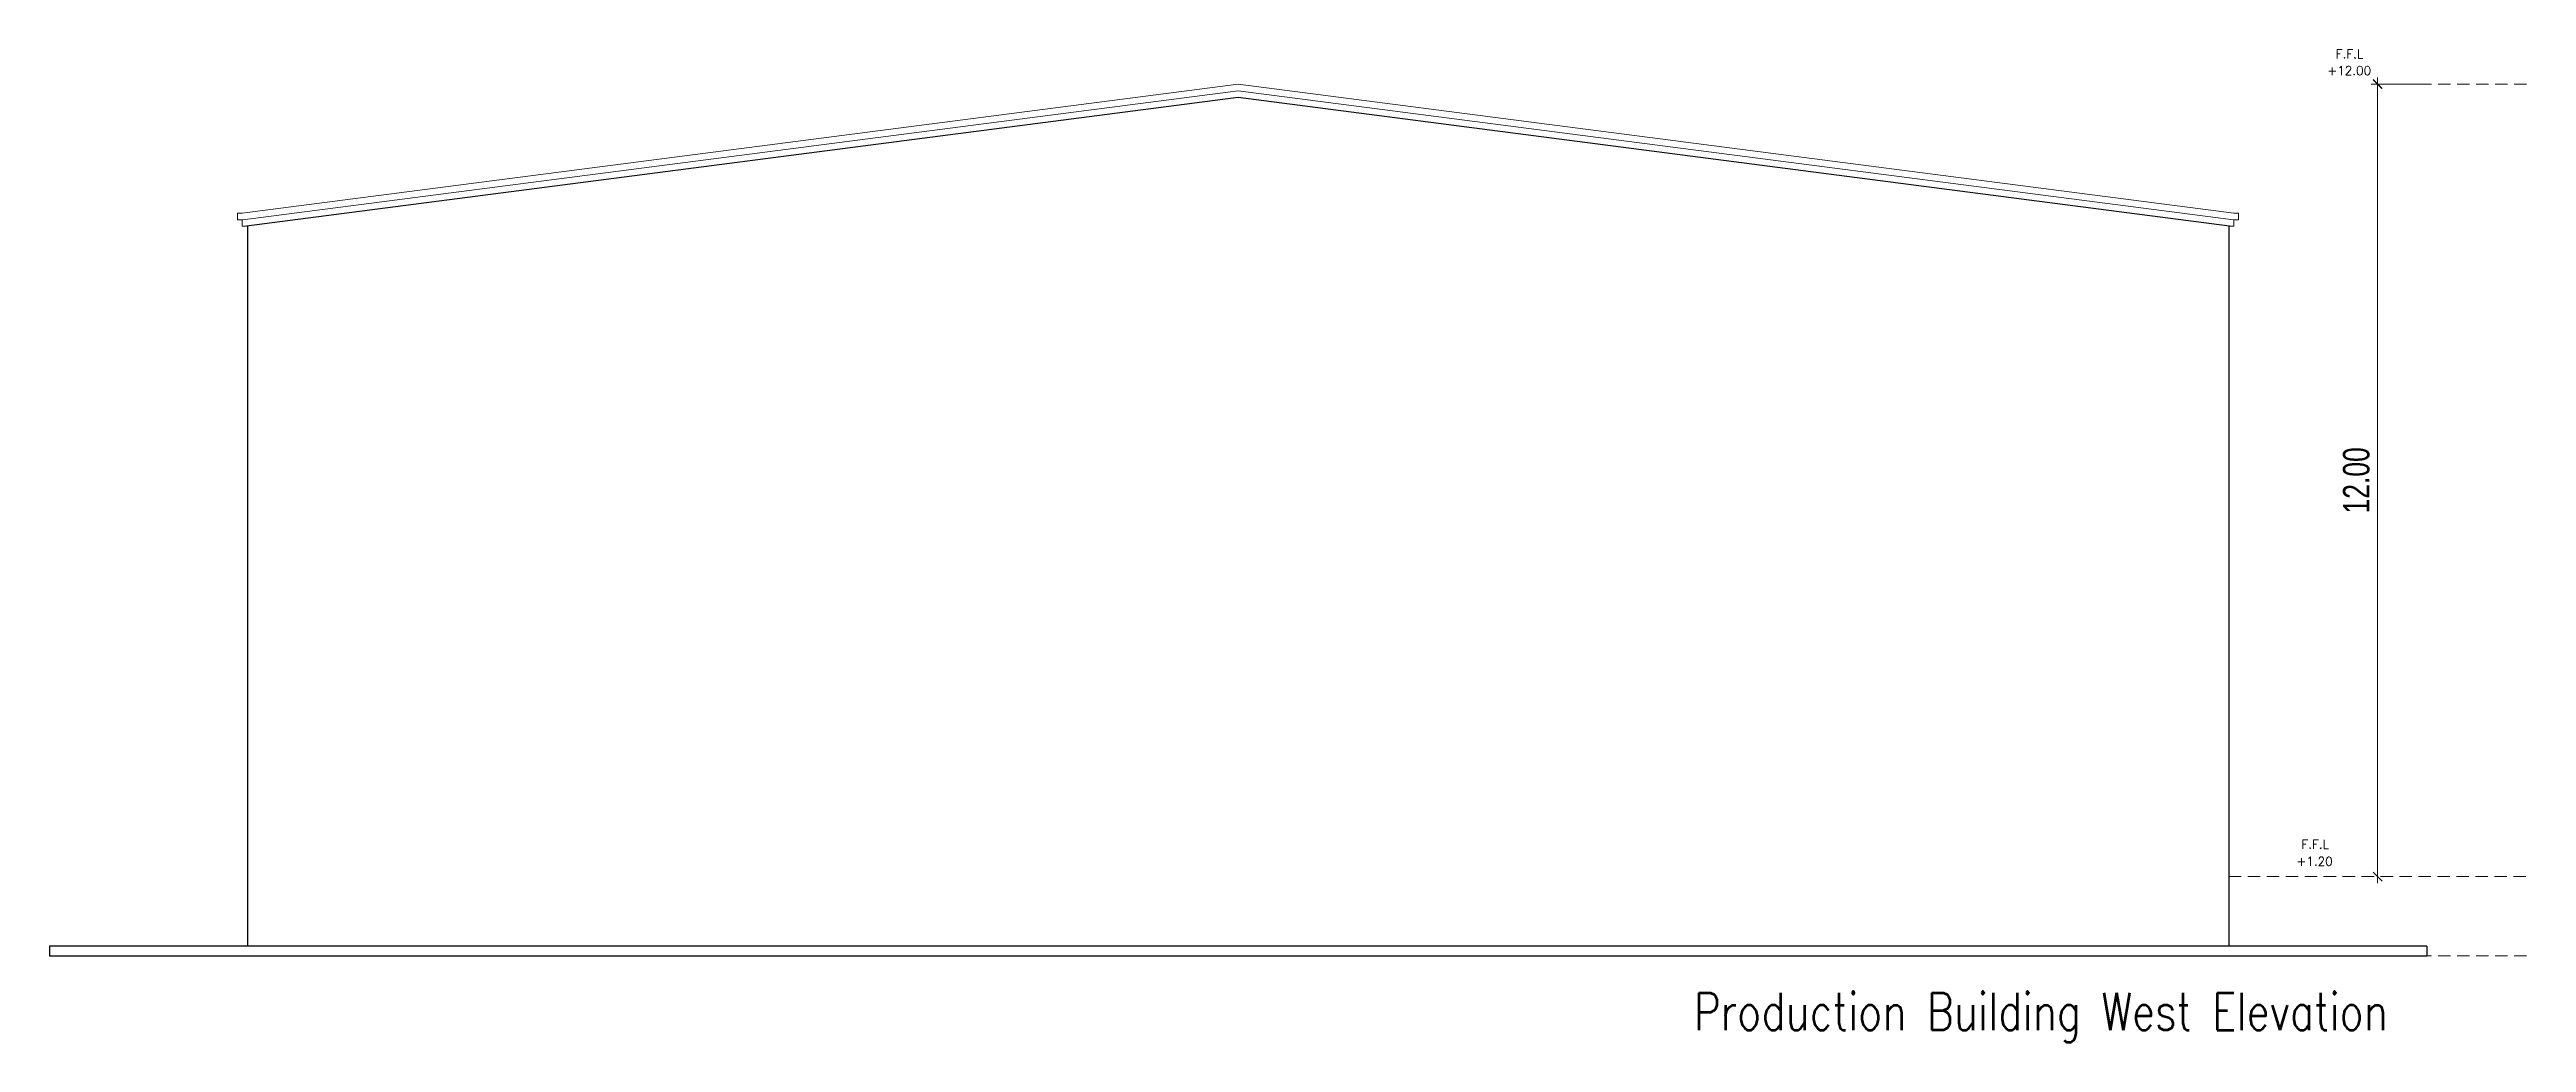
# Model space of a CAD drawing. Header units: millimetres. Extents: x -401 to 2889, y -234 to 146.
# Drawn here: x -400.52 to -363.01, y -199.56 to -184.52 of the extents above; entities that cross this region are included whole.
import ezdxf

# ---------------------------------------------------------------- set-up
doc = ezdxf.new("R2010")
doc.units = ezdxf.units.MM
doc.header["$LTSCALE"] = 3
doc.header["$MEASUREMENT"] = 0
for name, pattern in [('CACHE2', [0.1875, 0.125, -0.0625]), ('CONTINU', [0]), ('HIDDEN2', [0.1875, 0.125, -0.0625])]:
    doc.linetypes.add(name, pattern=pattern)
doc.layers.get('0').update_dxf_attribs({"color": 3, "lineweight": 9})
for name, color, linetype, lineweight in [('Drw - Arch - brick (0.30)', 30, 'CONTINU', 30), ('Drw - Arch - Hidden (0.15)', 6, 'CACHE2', 15), ('FIXTURES', 251, 'Continuous', 5), ('HATCH', 253, 'Continuous', 0), ('text', 7, 'Continuous', 0)]:
    doc.layers.add(name, color=color, linetype=linetype, lineweight=lineweight)
doc.styles.add('Drwazah english', font='sosa.shx', dxfattribs={"width": 0.75})
doc.styles.add('SIMPLEX8', font='simplex.shx', dxfattribs={"height": 8})
doc.styles.get("Standard").update_dxf_attribs({"font": 'simplex.shx', "width": 0.8})
doc.dimstyles.new('Arch 1-200m', dxfattribs={"dimscale": 2, "dimtxt": 0.2, "dimasz": 0.07, "dimexe": 0.05, "dimexo": 0.05, "dimgap": 0.03, "dimtad": 1, "dimzin": 1, "dimdsep": 46, "dimtxsty": 'Drwazah english', "dimblk": 'ARCHTICK', "dimcen": 0, "dimdle": 0.05, "dimclrd": 16, "dimclre": 16, "dimclrt": 16, "dimaunit": 2, "dimazin": 0, "dimtfac": 1, "dimtmove": 0, "dimatfit": 0, "dimldrblk": 'ARCHTICK', "dimfxl": 0.18, "dimtolj": 1, "dimtzin": 0, "dimlwd": 0, "dimlwe": 9, "dimarcsym": 2})

msp = doc.modelspace()

# ---------------------------------------------------------------- texts
at = {"layer": 'text', "color": 3, "style": 'SIMPLEX8'}
for s, p in [('F.F.L', (-365.901, -184.657)), ('+12.00', (-366.027, -184.909)), ('F.F.L', (-366.42, -196.623)), ('+1.20', (-366.495, -196.881))]:
    msp.add_text(s, height=0.1333, dxfattribs=at).set_placement(p)
at = {"layer": 'text', "insert": (-375.621, -198.806), "char_height": 0.5625, "attachment_point": 1}
msp.add_mtext_dynamic_manual_height_columns('Production Building West Elevation', width=23.1916, gutter_width=12.5, heights=[0], dxfattribs=at)

# ---------------------------------------------------------------- blocks, each defined once
blk = doc.blocks.new('_ArchTick')
at = {"color": 0, "linetype": 'ByBlock', "const_width": 0.15}
blk.add_lwpolyline([(-0.5, -0.5), (0.5, 0.5)], dxfattribs=at)
blk = doc.blocks.new('*D362')
at = {"layer": 'Defpoints', "color": 0, "transparency": 16777216}
for p in [(-364.436, -185.046), (-365.269, -197.046), (-365.266, -197.046)]:
    blk.add_point(p, dxfattribs=at)
at = {"layer": 'Drw - Arch - brick (0.30)', "color": 16, "lineweight": 9, "transparency": 16777216}
for p, q in [((-364.536, -185.046), (-365.366, -185.046)), ((-365.169, -197.046), (-365.166, -197.046))]:
    blk.add_line(p, q, dxfattribs=at)
at = {"layer": 'Drw - Arch - brick (0.30)', "color": 16, "lineweight": 0, "transparency": 16777216}
blk.add_line((-365.266, -184.946), (-365.266, -197.146), dxfattribs=at)
at = {"layer": 'Drw - Arch - brick (0.30)', "color": 16, "lineweight": 0, "transparency": 16777216, "xscale": 0.14, "yscale": 0.14, "zscale": 0.14}
for p, rotation in [((-365.266, -185.046), 90), ((-365.266, -197.046), 270)]:
    blk.add_blockref('_ArchTick', p, dxfattribs=dict(at, rotation=rotation))
at = {"layer": 'Drw - Arch - brick (0.30)', "color": 16, "transparency": 16777216, "insert": (-365.588, -191.046), "char_height": 0.4, "attachment_point": 5, "rotation": 90, "style": 'Drwazah english'}
blk.add_mtext('\\A1;12.00', dxfattribs=at)

# ---------------------------------------------------------------- dimensions: what is measured, and where the dimension line sits
at = {"layer": 'Drw - Arch - brick (0.30)'}
dim = msp.add_linear_dim(base=(-365.266, -197.046), p1=(-364.436, -185.046), p2=(-365.269, -197.046), angle=90, dimstyle='Arch 1-200m', override={"dimfxl": 0.1}, dxfattribs=at)
dim.commit()
dim.dimension.update_dxf_attribs({"geometry": '*D362', "text_midpoint": (-365.588, -191.046)})

# ---------------------------------------------------------------- linework, layer by layer
at = {"layer": 'Drw - Arch - brick (0.30)'}
for p, q in [((-382.521, -185.249), (-397.535, -187.197)), ((-367.508, -187.197), (-382.521, -185.249)), ((-397.521, -187.195), (-397.521, -198.096)), ((-367.521, -187.195), (-367.521, -198.096)), ((-400.519, -198.096), (-400.519, -198.246)), ((-364.523, -198.096), (-400.519, -198.096)), ((-400.519, -198.246), (-364.523, -198.246)), ((-364.523, -198.096), (-364.523, -198.246))]:
    msp.add_line(p, q, dxfattribs=at)
at = {"layer": 'Drw - Arch - Hidden (0.15)', "linetype": 'HIDDEN2', "ltscale": 0.5}
for p, q in [((-363.013, -185.046), (-364.702, -185.046)), ((-367.521, -197.046), (-363.013, -197.046)), ((-363.013, -198.246), (-364.702, -198.246))]:
    msp.add_line(p, q, dxfattribs=at)
at = {"layer": 'FIXTURES'}
for p, q in [((-382.521, -185.046), (-397.6, -187.003)), ((-382.521, -185.147), (-397.594, -187.103)), ((-367.442, -187.003), (-382.521, -185.046)), ((-367.448, -187.103), (-382.521, -185.147)), ((-397.6, -187.003), (-397.671, -187.003)), ((-397.671, -187.103), (-397.594, -187.103)), ((-367.371, -187.103), (-367.448, -187.103)), ((-367.371, -187.003), (-367.442, -187.003)), ((-397.6, -187.197), (-397.535, -187.197)), ((-367.442, -187.197), (-367.508, -187.197))]:
    msp.add_line(p, q, dxfattribs=at)
at = {"layer": 'HATCH', "color": 251}
for p, q in [((-397.671, -187.003), (-397.671, -187.103)), ((-397.6, -187.103), (-397.6, -187.197)), ((-367.442, -187.103), (-367.442, -187.197)), ((-367.371, -187.003), (-367.371, -187.103))]:
    msp.add_line(p, q, dxfattribs=at)

msp.set_redraw_order([(e.dxf.handle, doc.entitydb.next_handle()) for e in msp.query("TEXT MTEXT ATTDEF DIMENSION ARC_DIMENSION")])  # texts and dimensions are drawn at this point

doc.saveas('drawing.dxf')
